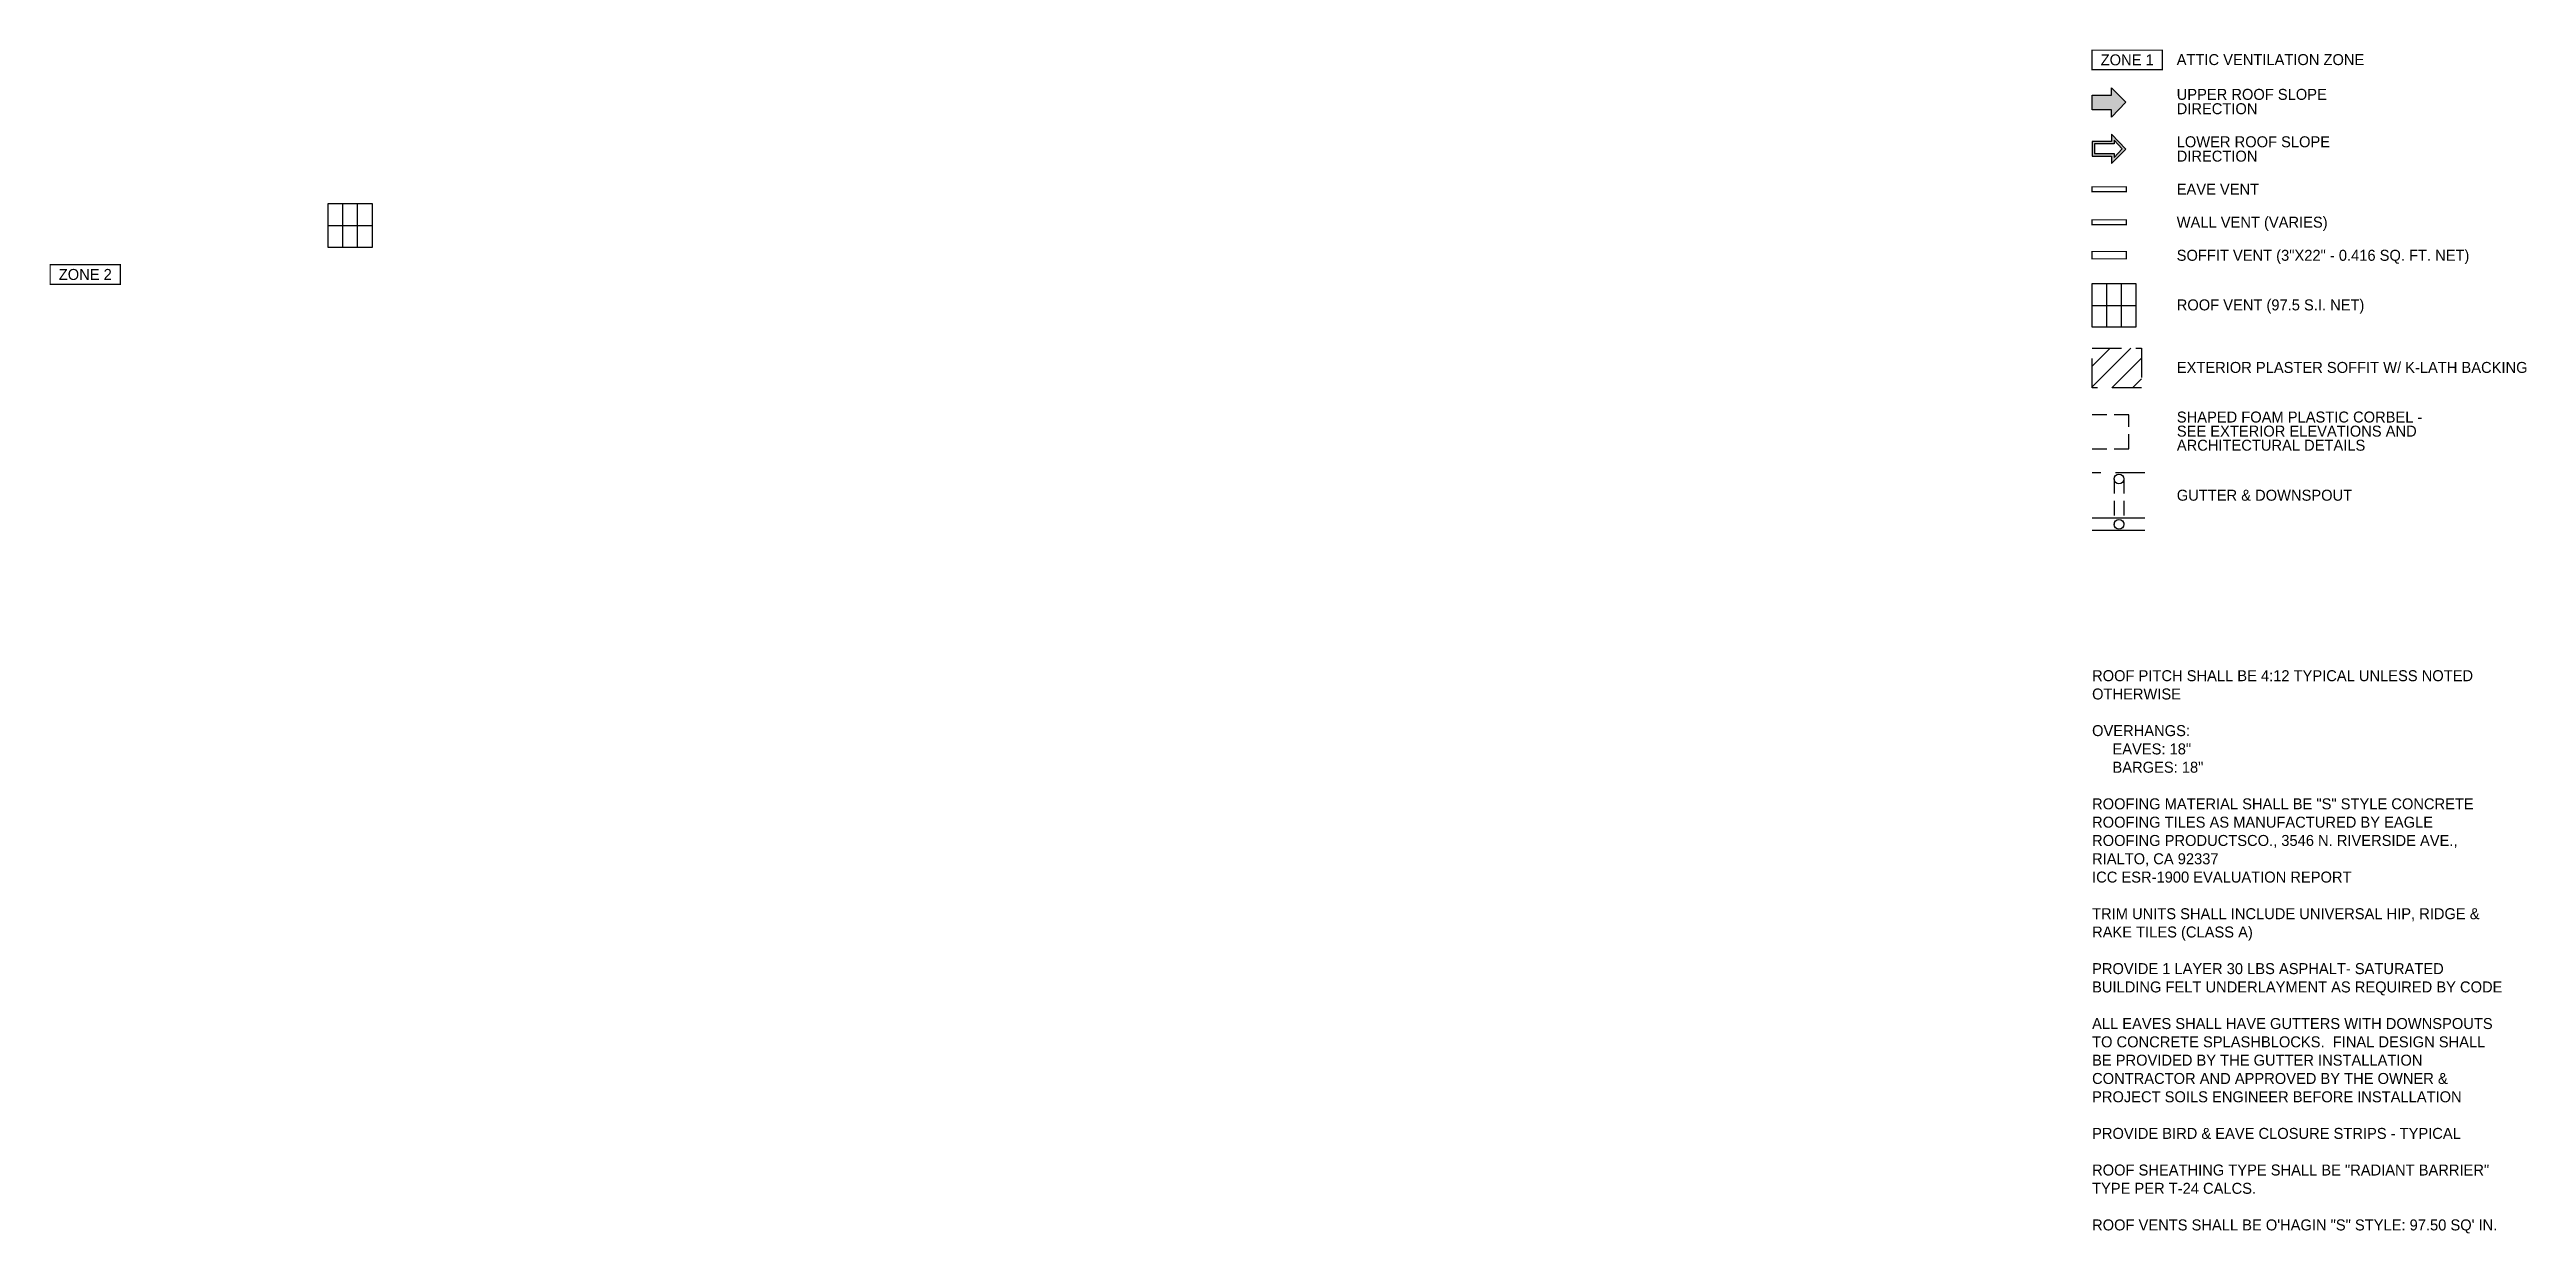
# Model space of a CAD drawing. Extents: x -4845 to 1196, y -1368 to 595.
# Drawn here: x 102 to 1117, y -84 to 401 of the extents above; entities that cross this region are included whole.
import ezdxf

# ---------------------------------------------------------------- set-up
doc = ezdxf.new("R2010")
doc.units = 0
doc.header["$LTSCALE"] = 48
doc.header["$MEASUREMENT"] = 0
doc.linetypes.add('HIDDEN', pattern=[0.375, 0.25, -0.125])
doc.linetypes.add('HIDDEN2', pattern=[0.1875, 0.125, -0.0625])
for name, color, linetype in [('A-GUTTER', 40, 'CONTINUOUS'), ('A-HATCH', 40, 'CONTINUOUS'), ('A-RF-CORBEL', 142, 'HIDDEN2'), ('A-RF-WALL', 42, 'HIDDEN'), ('A-ROOF-WALL', 42, 'HIDDEN'), ('A-SYM', 2, 'CONTINUOUS'), ('A-SYM-TEXT', 3, 'CONTINUOUS'), ('A-SYMTEXT', 2, 'CONTINUOUS'), ('A-TEXT', 3, 'CONTINUOUS')]:
    doc.layers.add(name, color=color, linetype=linetype)
doc.styles.get("Standard").update_dxf_attribs({"font": 'ERASMD.TTF', "height": 4.5})

msp = doc.modelspace()

# ---------------------------------------------------------------- texts
at = {"layer": 'A-SYMTEXT', "color": 3}
for s, p in [('ATTIC VENTILATION ZONE', (973.63693, 394.23061)), ('UPPER ROOF SLOPE', (973.63693, 379.98391)), ('DIRECTION', (973.63693, 374.10603)), ('LOWER ROOF SLOPE', (973.63693, 360.5575)), ('DIRECTION', (973.63693, 354.67963)), ('EAVE VENT', (973.63693, 341.1311)), ('WALL VENT (VARIES)', (973.63693, 327.61984)), ('SOFFIT VENT (3"X22" - 0.416 SQ. FT. NET)', (973.63693, 314.04332)), ('ROOF VENT (97.5 S.I. NET)', (973.6571, 293.72187)), ('EXTERIOR PLASTER SOFFIT W/ K-LATH BACKING', (973.67727, 268.09989)), ('SHAPED FOAM PLASTIC CORBEL - ', (973.69745, 247.77844)), ('SEE EXTERIOR ELEVATIONS AND ', (973.69745, 242.00516)), ('ARCHITECTURAL DETAILS', (973.69745, 236.23188)), ('GUTTER & DOWNSPOUT', (973.67727, 215.74001))]:
    msp.add_text(s, height=4.5, dxfattribs=at).set_placement(p)
at = {"layer": 'A-SYMTEXT', "char_height": 4.5, "width": 28.7998652, "attachment_point": 5}
for s, insert in [('ZONE 1', (953.35651, 396.3462)), ('ZONE 2', (116.41772, 308.41608))]:
    msp.add_mtext(s, dxfattribs=dict(at, insert=insert))
at = {"layer": 'A-TEXT', "insert": (938.95658, 146.29552), "char_height": 4.5, "width": 168.375, "attachment_point": 1}
msp.add_mtext('ROOF PITCH SHALL BE 4:12 TYPICAL UNLESS NOTED OTHERWISE\\P\\POVERHANGS:\\P     EAVES: 18" \\P     BARGES: 18"\\P\\PROOFING MATERIAL SHALL BE "S" STYLE CONCRETE ROOFING TILES AS MANUFACTURED BY EAGLE ROOFING PRODUCTSCO., 3546 N. RIVERSIDE AVE., RIALTO, CA 92337\\PICC ESR-1900 EVALUATION REPORT\\P\\PTRIM UNITS SHALL INCLUDE UNIVERSAL HIP, RIDGE & RAKE TILES (CLASS A)\\P\\PPROVIDE 1 LAYER 30 LBS ASPHALT- SATURATED BUILDING FELT UNDERLAYMENT AS REQUIRED BY CODE\\P\\PALL EAVES SHALL HAVE GUTTERS WITH DOWNSPOUTS TO CONCRETE SPLASHBLOCKS.  FINAL DESIGN SHALL BE PROVIDED BY THE GUTTER INSTALLATION CONTRACTOR AND APPROVED BY THE OWNER & PROJECT SOILS ENGINEER BEFORE INSTALLATION\\P\\PPROVIDE BIRD & EAVE CLOSURE STRIPS - TYPICAL\\P\\PROOF SHEATHING TYPE SHALL BE "RADIANT BARRIER" TYPE PER T-24 CALCS.\\P\\PROOF VENTS SHALL BE O\'HAGIN "S" STYLE: 97.50 SQ\' IN.', dxfattribs=at)

# ---------------------------------------------------------------- blocks, each defined once
blk = doc.blocks.new('ROOF ARROW 1')
at = {"layer": 'A-SYM-TEXT'}
h = blk.add_hatch(color=7, dxfattribs=at)
h.paths.add_polyline_path([(-8, 3), (-8, 6), (-13.8, 0.2), (-8, -6), (-8, -3), (0, -3), (0, 3)])
h.paths.add_polyline_path([(-1, 2), (-1, -2), (-9, -2), (-9, -3.5), (-12.4, 0.1), (-9, 3.6), (-9, 2)], flags=16)
at = {"layer": 'A-SYM-TEXT', "color": 7}
blk.add_lwpolyline([(-13.8, 0.2), (-8, -6), (-8, -3), (0, -3), (0, 3), (-8, 3), (-8, 6), (-13.8, 0.2)], dxfattribs=at)
blk.add_lwpolyline([(-12.4, 0.1), (-9, -3.5), (-9, -2), (-1, -2), (-1, 2), (-9, 2), (-9, 3.6)], close=True, dxfattribs=at)

# ---------------------------------------------------------------- hatches: boundary and pattern name
at = {"layer": 'A-HATCH'}
h = msp.add_hatch(dxfattribs=at)
h.set_pattern_fill('ANSI31,_O', color=256, scale=48)
h.set_pattern_definition([(45, (-13922.411, 45052.517), (-4.2426407, 4.2426407), [])])
h.paths.add_polyline_path([(959.22077, 278.20302), (938.95658, 278.20302), (938.95658, 261.9849), (959.22077, 261.9849)])
at = {"layer": 'A-SYM-TEXT'}
msp.add_hatch(color=7, dxfattribs=at).paths.add_polyline_path([(952.8011, 379.09545), (946.95658, 372.93997), (946.95658, 375.93997), (938.95658, 375.93997), (938.95658, 378.93997), (938.95658, 381.93997), (946.95658, 381.93997), (946.95658, 384.93997)])

# ---------------------------------------------------------------- linework, layer by layer
at = {"layer": 'A-GUTTER', "linetype": 'HIDDEN2'}
for p, q in [((947.9531, 224.65993), (947.9531, 206.04651)), ((951.9531, 224.65993), (951.9531, 206.04651))]:
    msp.add_line(p, q, dxfattribs=at)
at = {"layer": 'A-GUTTER'}
for p, q in [((960.59807, 208.54651), (938.95658, 208.54651)), ((960.59807, 203.54651), (938.95658, 203.54651))]:
    msp.add_line(p, q, dxfattribs=at)
for centre in [(949.9531, 224.65993), (949.9531, 206.04651)]:
    msp.add_circle(centre, 2, dxfattribs=at)
at = {"layer": 'A-RF-CORBEL'}
msp.add_lwpolyline([(938.95658, 236.94906), (953.95658, 236.94906), (953.95658, 250.94906), (938.95658, 250.94906)], dxfattribs=at)
at = {"layer": 'A-RF-WALL'}
msp.add_lwpolyline([(938.95658, 278.20302), (959.22077, 278.20302), (959.22077, 261.9849), (938.95658, 261.9849)], close=True, dxfattribs=at)
at = {"layer": 'A-ROOF-WALL'}
msp.add_line((960.59807, 227.15993), (938.95658, 227.15993), dxfattribs=at)
at = {"layer": 'A-SYM', "linetype": 'Continuous'}
for p, q in [((221.99497, 319.52967), (221.99497, 337.52967)), ((227.99497, 319.52967), (227.99497, 337.52967)), ((215.99497, 328.52967), (233.99497, 328.52967)), ((944.95658, 286.79396), (944.95658, 304.79396)), ((950.95658, 286.79396), (950.95658, 304.79396)), ((938.95658, 295.79396), (956.95658, 295.79396))]:
    msp.add_line(p, q, dxfattribs=at)
at = {"layer": 'A-SYM', "const_width": 0.5}
for points in [[(938.95658, 392.3462), (938.95658, 400.3462), (967.75644, 400.3462), (967.75644, 392.3462)], [(938.95658, 314.83473), (938.95658, 317.83473), (952.95658, 317.83473), (952.95658, 314.83473)], [(102.01779, 304.41608), (102.01779, 312.41608), (130.81766, 312.41608), (130.81766, 304.41608)]]:
    msp.add_lwpolyline(points, close=True, dxfattribs=at)
at = {"layer": 'A-SYM', "linetype": 'Continuous'}
for points in [[(215.99497, 337.52967), (233.99497, 337.52967), (233.99497, 319.52967), (215.99497, 319.52967)], [(938.95658, 304.79396), (956.95658, 304.79396), (956.95658, 286.79396), (938.95658, 286.79396)]]:
    msp.add_lwpolyline(points, close=True, dxfattribs=at)
at = {"layer": 'A-SYM', "linetype": 'Continuous', "const_width": 0.5}
msp.add_lwpolyline([(938.95658, 342.33216), (938.95658, 344.33216), (952.95658, 344.33216), (952.95658, 342.33216)], close=True, dxfattribs=at)
at = {"layer": 'A-SYM', "linetype": 'HIDDEN2', "const_width": 0.5}
msp.add_lwpolyline([(938.95658, 328.8209), (938.95658, 330.8209), (952.95658, 330.8209), (952.95658, 328.8209)], close=True, dxfattribs=at)
at = {"layer": 'A-SYM-TEXT', "color": 7}
msp.add_lwpolyline([(952.8011, 379.09545), (946.95658, 372.93997), (946.95658, 375.93997), (938.95658, 375.93997), (938.95658, 381.93997), (946.95658, 381.93997), (946.95658, 384.93997), (952.8011, 379.09545)], dxfattribs=at)

# ---------------------------------------------------------------- block references
at = {"layer": 'A-SYM-TEXT', "rotation": 180}
msp.add_blockref('ROOF ARROW 1', (938.95658, 359.95755), dxfattribs=at)

msp.set_redraw_order([(e.dxf.handle, doc.entitydb.next_handle()) for e in msp.query("TEXT MTEXT ATTDEF DIMENSION ARC_DIMENSION")])  # texts and dimensions are drawn at this point

doc.saveas('drawing.dxf')
